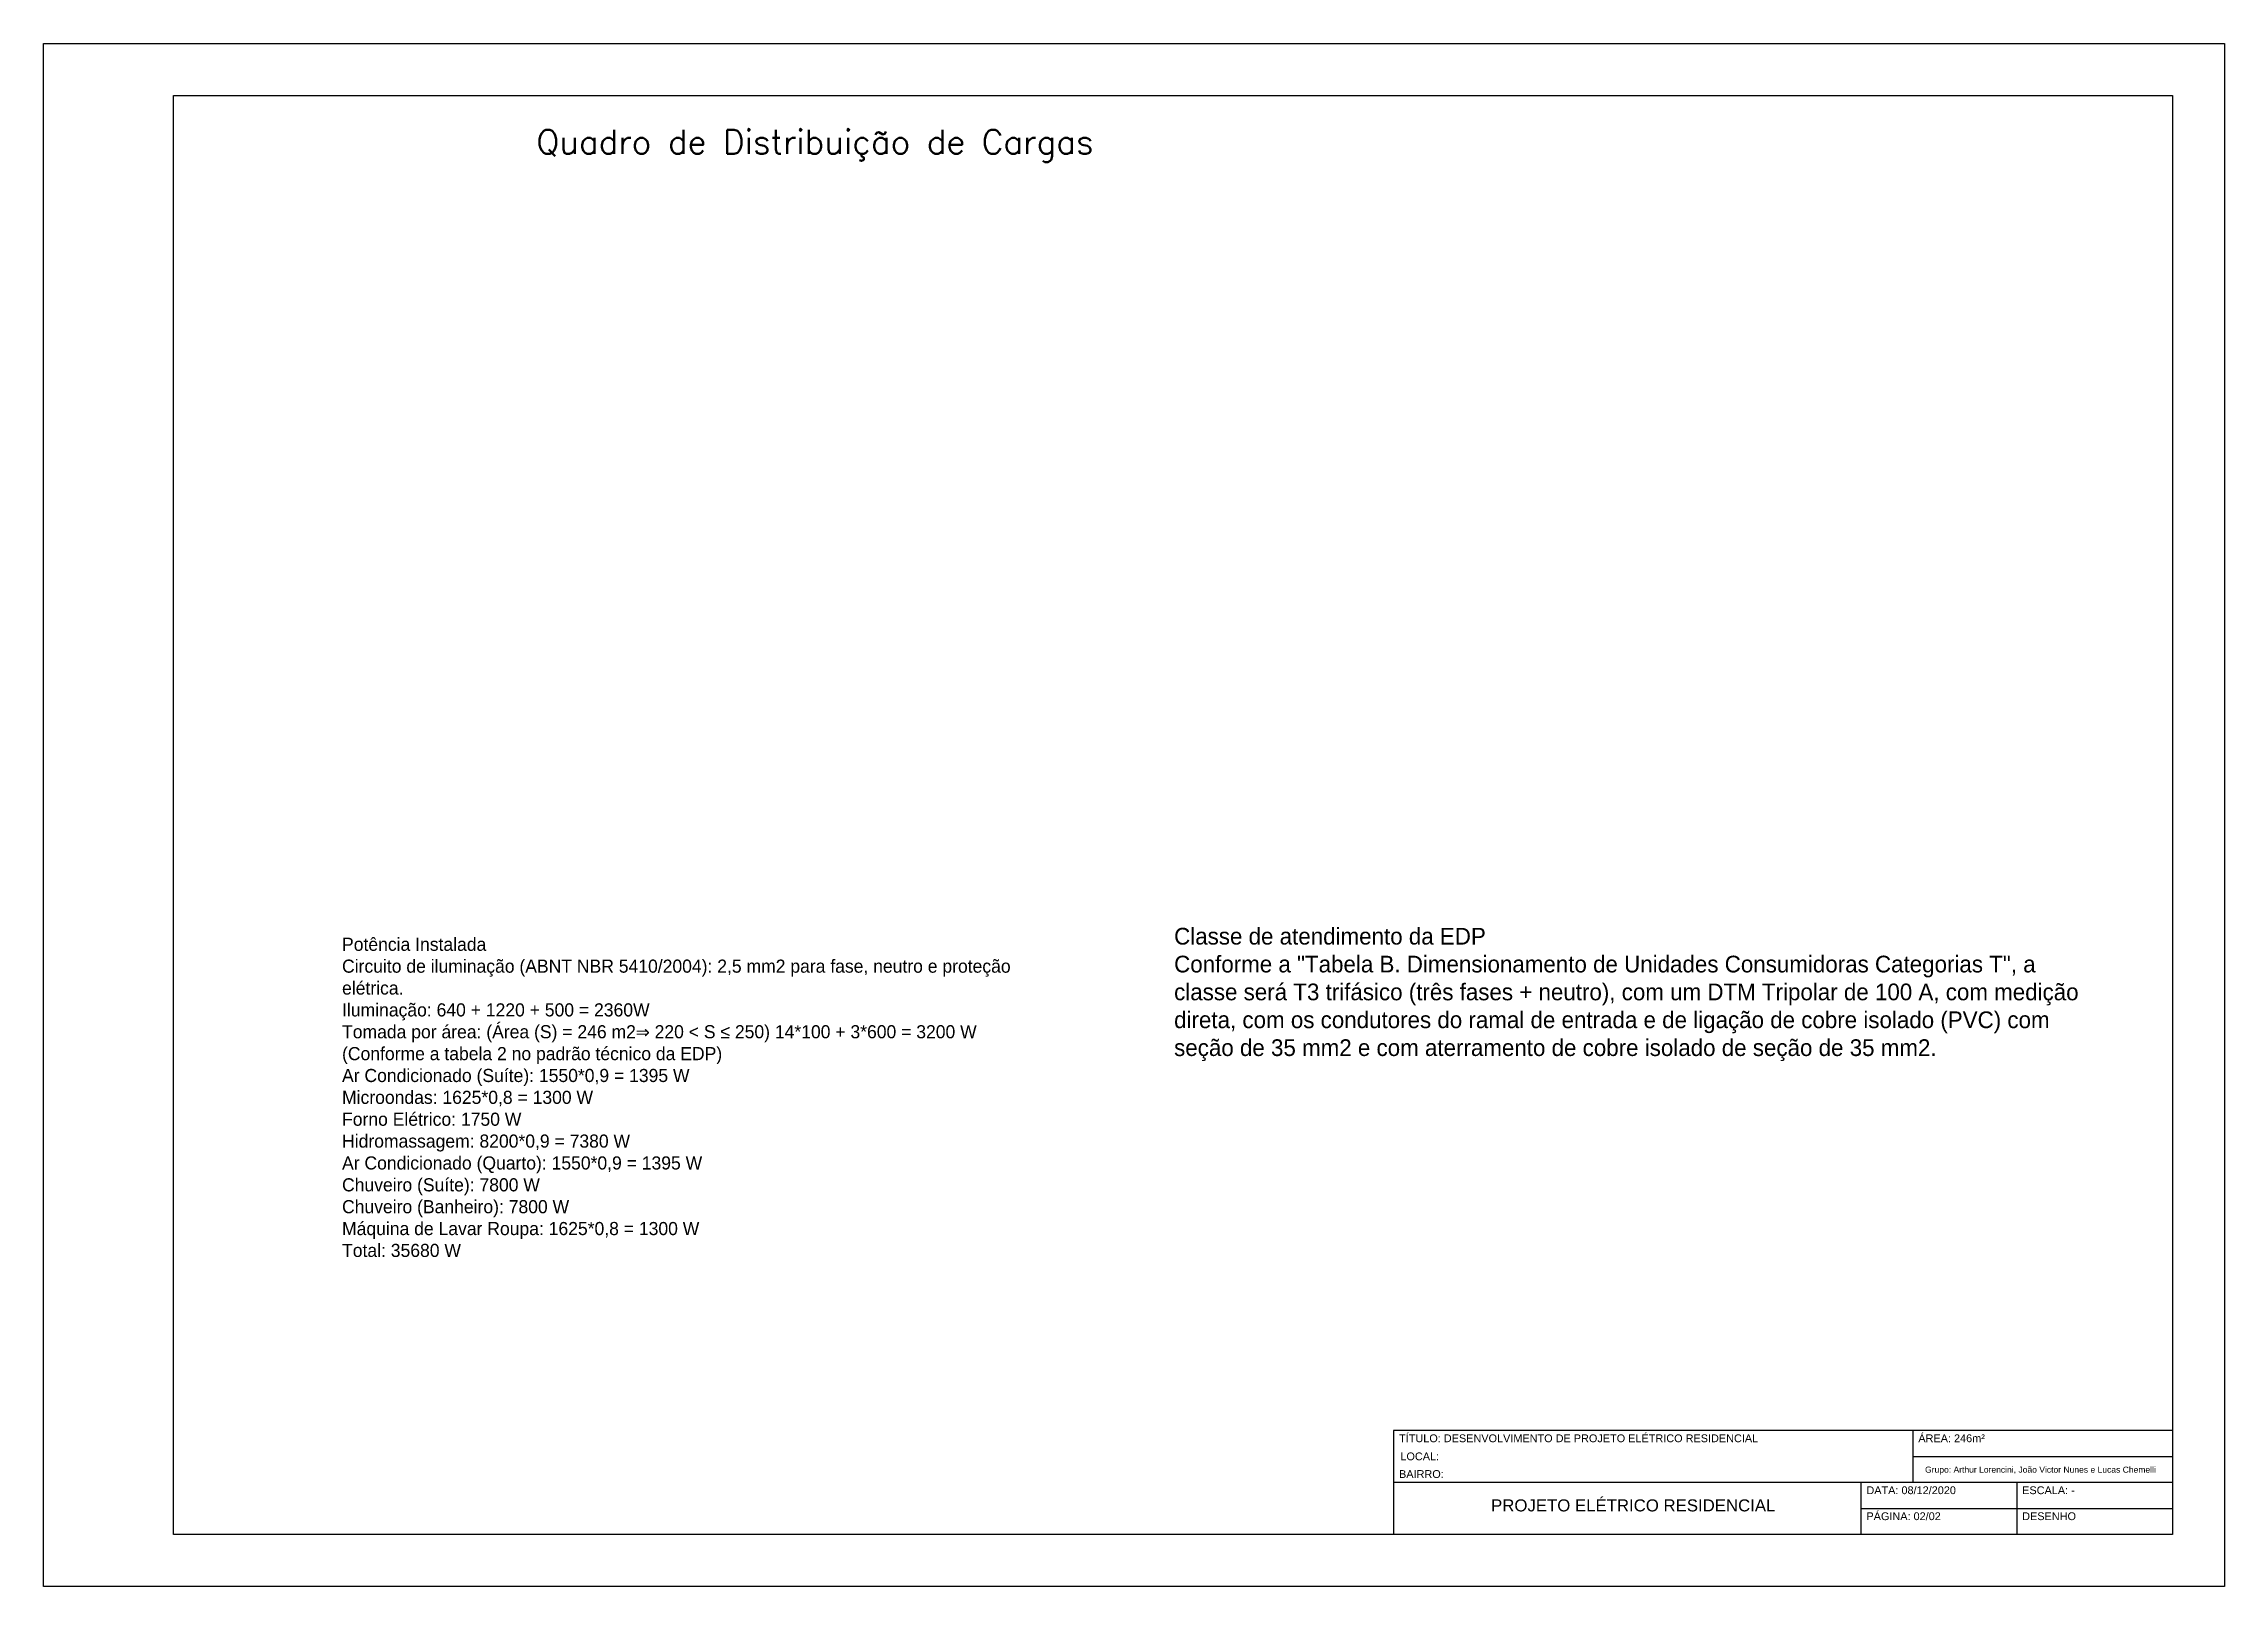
# Model space of a CAD drawing. Extents: x 20 to 1815, y -14679 to 245.
# Drawn here: x 63.25 to 105.25, y -12.7 to 17 of the extents above; entities that cross this region are included whole.
import ezdxf

# ---------------------------------------------------------------- set-up
doc = ezdxf.new("R2010")
doc.units = 0
doc.header["$MEASUREMENT"] = 0
doc.linetypes.add('HIDDEN', pattern=[0.375, 0.25, -0.125])
doc.layers.get('0').update_dxf_attribs({"linetype": 'CONTINUOUS'})
doc.layers.add('TEXTO', color=1, linetype='CONTINUOUS')
doc.layers.add('TOMADAS', color=1, linetype='CONTINUOUS')
doc.styles.add('ARIALN', font='arial.ttf')
doc.styles.add('COMICS', font='comic.ttf')
doc.styles.add('ROMANS', font='romans.shx')

msp = doc.modelspace()

# ---------------------------------------------------------------- texts
at = {"color": 7, "linetype": 'Continuous', "attachment_point": 1, "style": 'COMICS'}
for s, insert, char_height, width in [('Potência Instalada\\PCircuito de iluminação (ABNT NBR 5410/2004): 2,5 mm2 para fase, neutro e proteção\\Pelétrica.\\PIluminação: 640 + 1220 + 500 = 2360W\\PTomada por área: (Área (S) = 246 m2⇒ 220 < S ≤ 250) 14*100 + 3*600 = 3200 W\\P(Conforme a tabela 2 no padrão técnico da EDP)\\PAr Condicionado (Suíte): 1550*0,9 = 1395 W\\PMicroondas: 1625*0,8 = 1300 W\\PForno Elétrico: 1750 W\\PHidromassagem: 8200*0,9 = 7380 W\\PAr Condicionado (Quarto): 1550*0,9 = 1395 W\\PChuveiro (Suíte): 7800 W\\PChuveiro (Banheiro): 7800 W\\PMáquina de Lavar Roupa: 1625*0,8 = 1300 W\\PTotal: 35680 W', (68.998, -0.213), 0.25253, 14.67342), ('Classe de atendimento da EDP\\PConforme a "Tabela B. Dimensionamento de Unidades Consumidoras Categorias T", a\\Pclasse será T3 trifásico (três fases + neutro), com um DTM Tripolar de 100 A, com medição\\Pdireta, com os condutores do ramal de entrada e de ligação de cobre isolado (PVC) com\\Pseção de 35 mm2 e com aterramento de cobre isolado de seção de 35 mm2.', (85.023, -0.023), 0.32175, 19.89561)]:
    msp.add_mtext(s, dxfattribs=dict(at, insert=insert, char_height=char_height, width=width))
at = {"layer": 'TEXTO', "linetype": 'HIDDEN', "style": 'ROMANS'}
msp.add_text('Quadro de Distribuição de Cargas', height=0.46529, dxfattribs=at).set_placement((72.743, 14.875))
at = {"layer": 'TOMADAS', "ltscale": 0.35, "style": 'ARIALN'}
for s, height, p in [('TÍTULO: DESENVOLVIMENTO DE PROJETO ELÉTRICO RESIDENCIAL', 0.15, (89.356, -9.925)), ('ÁREA: 246m²', 0.15, (99.356, -9.925)), ('BAIRRO: ', 0.15, (89.355, -10.613)), ('LOCAL: ', 0.15, (89.381, -10.273)), ('Grupo: Arthur Lorencini, João Victor Nunes e Lucas Chemelli', 0.11754, (99.486, -10.512)), ('DATA: 08/12/2020', 0.15, (98.356, -10.925)), ('ESCALA: -', 0.15, (101.356, -10.925)), ('PÁGINA: 02/02', 0.15, (98.356, -11.425)), ('DESENHO', 0.15, (101.356, -11.425))]:
    msp.add_text(s, height=height, dxfattribs=at).set_placement(p)
at = {"layer": 'TOMADAS', "insert": (91.128, -11.026), "char_height": 0.23126, "attachment_point": 1, "style": 'ARIALN'}
msp.add_mtext_dynamic_manual_height_columns('PROJETO ELÉTRICO RESIDENCIAL', width=36.06957, gutter_width=5, heights=[0], dxfattribs=at)

# ---------------------------------------------------------------- blocks, each defined once
blk = doc.blocks.new('BLOCOA3_LEGENDA')
at = {"layer": 'TOMADAS'}
for p, q in [((2.5, -1), (41, -1)), ((2.5, -28.7), (2.5, -1)), ((41, -1), (41, -28.7)), ((26, -26.7), (26, -28.7)), ((41, -26.7), (26, -26.7)), ((36, -26.7), (36, -27.7)), ((41, -27.7), (26, -27.7)), ((35, -27.7), (35, -28.7)), ((38, -27.7), (38, -28.7)), ((35, -28.2), (41, -28.2)), ((41, -28.7), (2.5, -28.7))]:
    blk.add_line(p, q, dxfattribs=at)
blk.add_lwpolyline([(0, 0), (42, 0), (42, -29.7), (0, -29.7)], close=True, dxfattribs=at)

# ---------------------------------------------------------------- linework, layer by layer
at = {"layer": 'TOMADAS'}
msp.add_line((99.25, -10.2), (104.25, -10.2), dxfattribs=at)

# ---------------------------------------------------------------- block references
at = {"layer": 'TEXTO'}
msp.add_blockref('BLOCOA3_LEGENDA', (63.25, 17), dxfattribs=at)

msp.set_redraw_order([(e.dxf.handle, doc.entitydb.next_handle()) for e in msp.query("TEXT MTEXT ATTDEF DIMENSION ARC_DIMENSION")])  # texts and dimensions are drawn at this point

doc.saveas('drawing.dxf')
